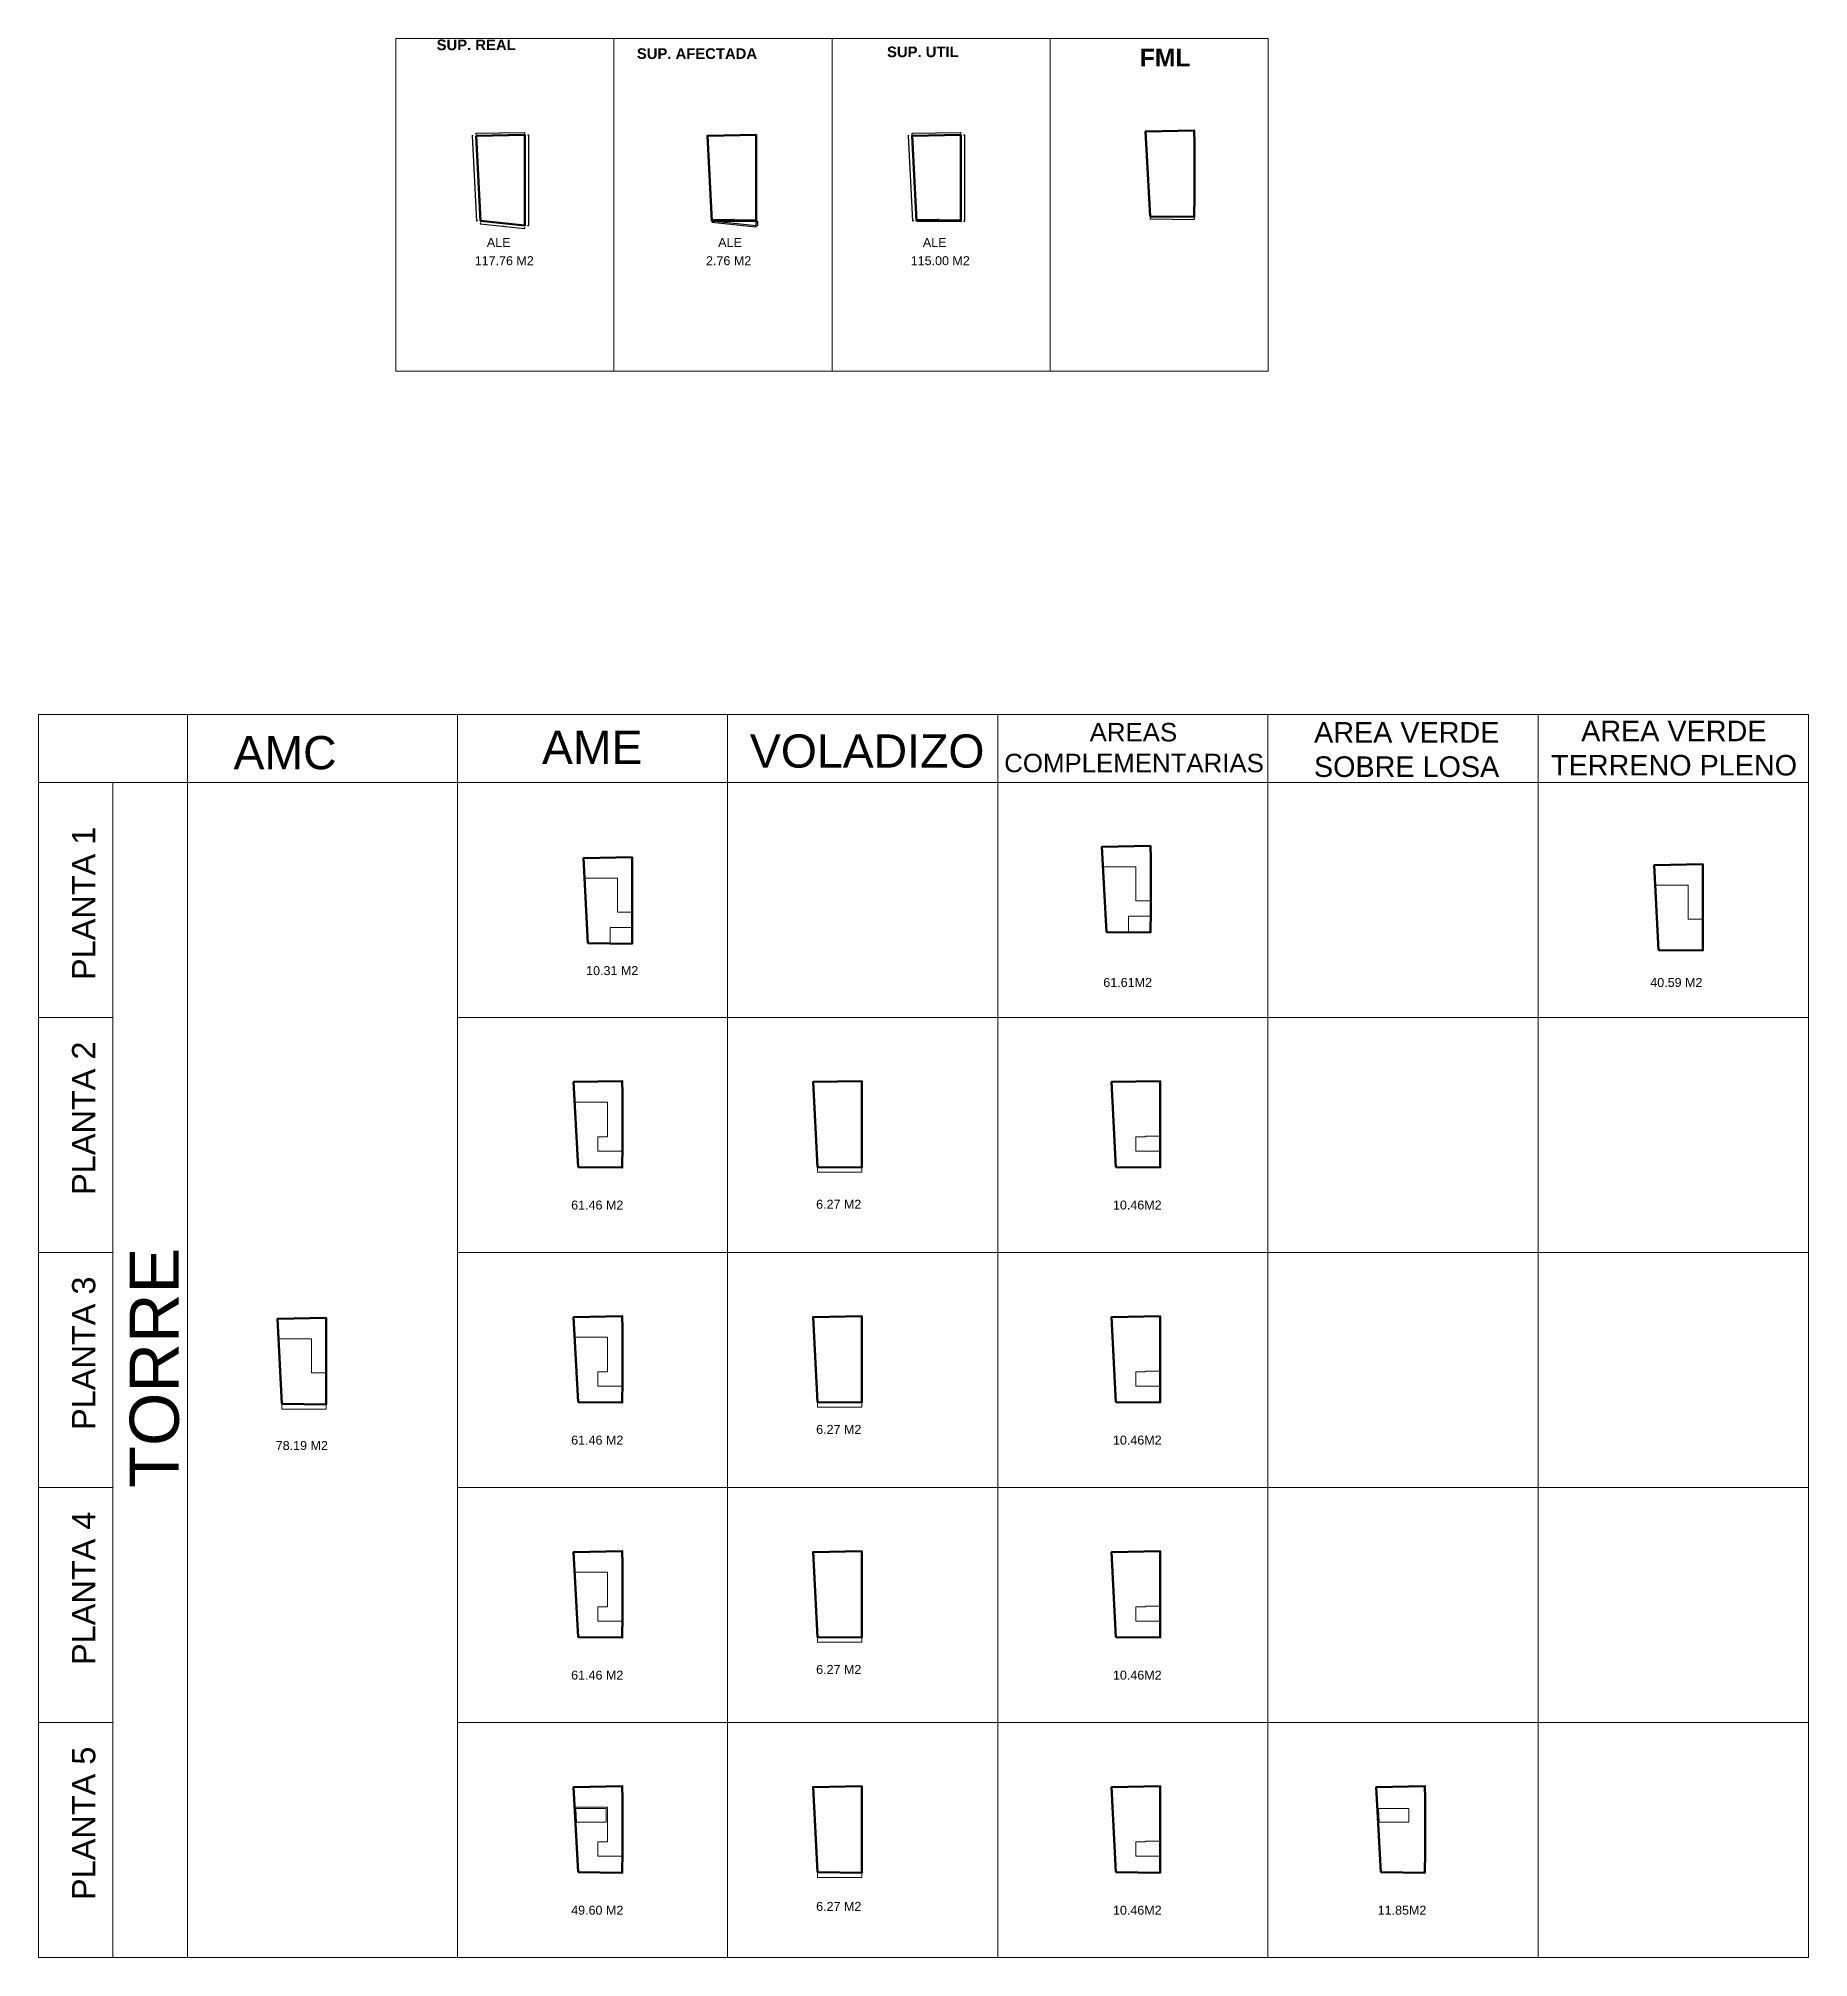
# Model space of a CAD drawing. Header units: millimetres. Extents: x 2128 to 7930, y 1150 to 3326.
# Drawn here: x 3390.1 to 3690.4, y 1612.7 to 1938.4 of the extents above; entities that cross this region are included whole.
import ezdxf

# ---------------------------------------------------------------- set-up
doc = ezdxf.new("R2010")
doc.units = ezdxf.units.MM
doc.header["$LTSCALE"] = 10
for name, color, linetype, lineweight in [('AMV', 90, 'Continuous', 0), ('cotas', 1, 'Continuous', 5), ('COTAS S', 30, 'Continuous', 0), ('lote', 5, 'Continuous', 50), ('TEXTO 0.20', 7, 'Continuous', 20)]:
    doc.layers.add(name, color=color, linetype=linetype, lineweight=lineweight)
doc.styles.add('ARIAL', font='arial.ttf', dxfattribs={"height": 0.2})
doc.styles.add('RomanS', font='swissck.ttf')
doc.styles.add('SWISNEGR', font='swisseb.ttf')
doc.dimstyles.new('DIM', dxfattribs={"dimtxt": 0.14, "dimasz": 0.095, "dimexe": 0.03, "dimexo": 0.1, "dimgap": 0.025, "dimtad": 1, "dimzin": 4, "dimdsep": 46, "dimtxsty": 'RomanS', "dimblk": 'ARCHTICK', "dimcen": 0.02, "dimclrd": 247, "dimclre": 157, "dimclrt": 3, "dimadec": 0, "dimazin": 0, "dimtfac": 1, "dimtix": 1, "dimtofl": 0, "dimtmove": 2, "dimatfit": 3, "dimfxl": 0.2, "dimfxlon": 1, "dimtolj": 1, "dimtzin": 0, "dimarcsym": 0})

msp = doc.modelspace()

# ---------------------------------------------------------------- texts
at = {"layer": 'AMV', "attachment_point": 1, "style": 'ARIAL'}
for s, insert, char_height, width in [('ALE ', (3466.189, 1904.548), 1.5198, 20.58372), ('ALE ', (3505.436, 1904.548), 1.5198, 20.58372), ('ALE ', (3540.16, 1904.548), 1.5198, 20.58372), ('117.76 M2', (3464.124, 1901.448), 1.5198, 20.58372), ('2.76 M2', (3503.372, 1901.448), 1.5198, 20.58372), ('115.00 M2', (3538.096, 1901.448), 1.5198, 20.58372), ('AME ', (3475.538, 1820.92), 5.6336, 56.96323), ('\\pi8.54244;AREAS \\P\\pi-5.95161;COMPLEMENTARIAS  ', (3559.917, 1822.243), 3.13581, 31.70727), ('\\pi2.06164;AREA VERDE \\P\\pi2.03544;SOBRE LOSA', (3604.476, 1822.395), 3.49161, 35.30484), ('\\pi5.45478;AREA VERDE \\P\\pi0.34241;TERRENO PLENO', (3646.399, 1822.642), 3.49161, 42.09112), ('AMC ', (3423.208, 1820.023), 5.6336, 56.96323), ('VOLADIZO ', (3510.818, 1820.301), 5.6336, 56.96323), ('10.31 M2 ', (3483.028, 1780.983), 1.5198, 21.33328), ('61.61M2 ', (3570.777, 1778.972), 1.5198, 21.33328), ('40.59 M2 ', (3663.573, 1778.972), 1.5198, 21.33328), ('61.46 M2', (3480.493, 1741.2), 1.5198, 20.58372), ('6.27 M2', (3522.054, 1741.334), 1.5198, 20.58372), ('10.46M2', (3572.411, 1741.2), 1.5198, 20.58372), ('78.19 M2', (3430.37, 1700.393), 1.5198, 20.58372), ('61.46 M2', (3480.493, 1701.313), 1.5198, 20.58372), ('6.27 M2', (3522.054, 1703.126), 1.5198, 20.58372), ('10.46M2', (3572.411, 1701.313), 1.5198, 20.58372), ('61.46 M2', (3480.493, 1661.427), 1.5198, 20.58372), ('6.27 M2', (3522.054, 1662.392), 1.5198, 20.58372), ('10.46M2', (3572.411, 1661.427), 1.5198, 20.58372), ('6.27 M2', (3522.054, 1622.187), 1.5198, 20.58372), ('49.60 M2', (3480.493, 1621.54), 1.5198, 20.58372), ('10.46M2', (3572.411, 1621.54), 1.5198, 20.58372), ('11.85M2', (3617.327, 1621.54), 1.5198, 20.58372)]:
    msp.add_mtext(s, dxfattribs=dict(at, insert=insert, char_height=char_height, width=width))
at = {"layer": 'AMV', "attachment_point": 1, "rotation": 90, "style": 'ARIAL'}
for s, insert, char_height, width in [('PLANTA 1  ', (3395.811, 1778.626), 3.9435, 39.87426), ('PLANTA 2  ', (3395.811, 1742.166), 3.9435, 39.87426), ('TORRE', (3405.593, 1692.446), 8.3336, 84.26414), ('PLANTA 3  ', (3395.811, 1702.28), 3.9435, 39.87426), ('PLANTA 4  ', (3395.811, 1662.393), 3.9435, 39.87426), ('PLANTA 5  ', (3395.811, 1622.506), 3.9435, 39.87426)]:
    msp.add_mtext(s, dxfattribs=dict(at, insert=insert, char_height=char_height, width=width))
at = {"layer": 'TEXTO 0.20', "attachment_point": 1, "style": 'SWISNEGR'}
for s, insert, char_height, width in [('{\\fSwis721 BlkEx BT|b1|i0|c0|p34;\\H0.6x;SUP. REAL\\H1.6667x; }', (3457.663, 1938.215), 3, 34.89857), ('{\\fSwis721 BlkEx BT|b1|i0|c0|p34;SUP. AFECTADA }', (3491.641, 1936.73), 1.8, 36.20559), ('{\\fSwis721 BlkEx BT|b1|i0|c0|p34;SUP. UTIL }', (3534.083, 1937.025), 1.8, 36.20559), ('{\\fSwis721 BlkEx BT|b1|i0|c0|p34;FML}', (3576.952, 1936.647), 3, 18.2787)]:
    msp.add_mtext(s, dxfattribs=dict(at, insert=insert, char_height=char_height, width=width))

# ---------------------------------------------------------------- blocks, each defined once
blk = doc.blocks.new('_ArchTick')
at = {"layer": 'cotas', "color": 0, "const_width": 0.15}
blk.add_lwpolyline([(-0.5, -0.5), (0.5, 0.5)], dxfattribs=at)
blk = doc.blocks.new('*D23')
at = {"color": 247, "lineweight": -2, "transparency": 16777216}
blk.add_line((3464.36, 1922.3), (3472.61, 1922.46), dxfattribs=at)
at = {"color": 157, "lineweight": -2, "transparency": 16777216}
for p, q in [((3464.37, 1922.1), (3464.36, 1922.33)), ((3472.62, 1922.26), (3472.61, 1922.49))]:
    blk.add_line(p, q, dxfattribs=at)
at = {"layer": 'Defpoints', "color": 0, "transparency": 16777216}
for p in [(3464.37, 1921.89), (3472.61, 1922.46), (3472.62, 1922.06)]:
    blk.add_point(p, dxfattribs=at)
at = {"color": 247, "lineweight": -2, "transparency": 16777216, "xscale": 0.095, "yscale": 0.095, "zscale": 0.095}
for p, rotation in [((3464.36, 1922.3), 181.1530956669546), ((3472.61, 1922.46), 1.153095666954636)]:
    blk.add_blockref('_ArchTick', p, dxfattribs=dict(at, rotation=rotation))
at = {"color": 3, "transparency": 16777216, "insert": (3468.49, 1922.48), "char_height": 0.14, "attachment_point": 5, "rotation": 1.1531, "style": 'RomanS'}
blk.add_mtext('\\A1;8.25', dxfattribs=at)
blk = doc.blocks.new('*D24')
at = {"color": 157, "lineweight": -2, "transparency": 16777216}
for p, q in [((3463.89, 1921.87), (3463.66, 1921.85)), ((3464.64, 1907.43), (3464.41, 1907.41))]:
    blk.add_line(p, q, dxfattribs=at)
at = {"color": 247, "lineweight": -2, "transparency": 16777216}
blk.add_line((3463.69, 1921.86), (3464.44, 1907.42), dxfattribs=at)
at = {"layer": 'Defpoints', "color": 0, "transparency": 16777216}
for p in [(3464.37, 1921.89), (3464.44, 1907.42), (3465.12, 1907.45)]:
    blk.add_point(p, dxfattribs=at)
at = {"color": 247, "lineweight": -2, "transparency": 16777216, "xscale": 0.095, "yscale": 0.095, "zscale": 0.095}
for p, rotation in [((3463.69, 1921.86), 92.96790500265257), ((3464.44, 1907.42), 272.9679050026526)]:
    blk.add_blockref('_ArchTick', p, dxfattribs=dict(at, rotation=rotation))
at = {"color": 3, "transparency": 16777216, "insert": (3464.16, 1914.64), "char_height": 0.14, "attachment_point": 5, "rotation": 272.9679, "style": 'RomanS'}
blk.add_mtext('\\A1;14.46', dxfattribs=at)
blk = doc.blocks.new('*D25')
at = {"color": 157, "lineweight": -2, "transparency": 16777216}
for p, q in [((3473.07, 1922.06), (3473.3, 1922.06)), ((3473.06, 1906.64), (3473.29, 1906.64))]:
    blk.add_line(p, q, dxfattribs=at)
at = {"color": 247, "lineweight": -2, "transparency": 16777216}
blk.add_line((3473.27, 1922.06), (3473.26, 1906.64), dxfattribs=at)
at = {"layer": 'Defpoints', "color": 0, "transparency": 16777216}
for p in [(3472.62, 1922.06), (3472.62, 1906.64), (3473.26, 1906.64)]:
    blk.add_point(p, dxfattribs=at)
at = {"color": 247, "lineweight": -2, "transparency": 16777216, "xscale": 0.095, "yscale": 0.095, "zscale": 0.095}
for p, rotation in [((3473.27, 1922.06), 89.980231744073), ((3473.26, 1906.64), 269.980231744073)]:
    blk.add_blockref('_ArchTick', p, dxfattribs=dict(at, rotation=rotation))
at = {"color": 3, "transparency": 16777216, "insert": (3473.17, 1914.35), "char_height": 0.14, "attachment_point": 5, "rotation": 89.9802, "style": 'RomanS'}
blk.add_mtext('\\A1;15.42', dxfattribs=at)
blk = doc.blocks.new('*D26')
at = {"color": 157, "lineweight": -2, "transparency": 16777216}
for p, q in [((3578.7, 1907.97), (3578.7, 1907.74)), ((3586.2, 1907.89), (3586.2, 1907.66))]:
    blk.add_line(p, q, dxfattribs=at)
at = {"color": 247, "lineweight": -2, "transparency": 16777216}
blk.add_line((3578.7, 1907.77), (3586.2, 1907.69), dxfattribs=at)
at = {"layer": 'Defpoints', "color": 0, "transparency": 16777216}
for p in [(3578.7, 1908.18), (3586.2, 1908.1), (3586.2, 1907.69)]:
    blk.add_point(p, dxfattribs=at)
at = {"color": 247, "lineweight": -2, "transparency": 16777216, "xscale": 0.095, "yscale": 0.095, "zscale": 0.095}
for p, rotation in [((3578.7, 1907.77), 179.4393760138749), ((3586.2, 1907.69), 359.4393760138749)]:
    blk.add_blockref('_ArchTick', p, dxfattribs=dict(at, rotation=rotation))
at = {"color": 3, "transparency": 16777216, "insert": (3582.45, 1907.83), "char_height": 0.14, "attachment_point": 5, "rotation": 359.4394, "style": 'RomanS'}
blk.add_mtext('\\A1;7.50', dxfattribs=at)
blk = doc.blocks.new('*D29')
at = {"color": 247, "lineweight": -2, "transparency": 16777216}
blk.add_line((3538.34, 1922.3), (3546.58, 1922.46), dxfattribs=at)
at = {"color": 157, "lineweight": -2, "transparency": 16777216}
for p, q in [((3538.34, 1922.1), (3538.34, 1922.33)), ((3546.59, 1922.26), (3546.58, 1922.49))]:
    blk.add_line(p, q, dxfattribs=at)
at = {"layer": 'Defpoints', "color": 0, "transparency": 16777216}
for p in [(3538.34, 1921.89), (3546.58, 1922.46), (3546.59, 1922.06)]:
    blk.add_point(p, dxfattribs=at)
at = {"color": 247, "lineweight": -2, "transparency": 16777216, "xscale": 0.095, "yscale": 0.095, "zscale": 0.095}
for p, rotation in [((3538.34, 1922.3), 181.1530956669546), ((3546.58, 1922.46), 1.153095666954636)]:
    blk.add_blockref('_ArchTick', p, dxfattribs=dict(at, rotation=rotation))
at = {"color": 3, "transparency": 16777216, "insert": (3542.46, 1922.48), "char_height": 0.14, "attachment_point": 5, "rotation": 1.1531, "style": 'RomanS'}
blk.add_mtext('\\A1;8.25', dxfattribs=at)
blk = doc.blocks.new('*D30')
at = {"color": 157, "lineweight": -2, "transparency": 16777216}
for p, q in [((3537.86, 1921.87), (3537.63, 1921.85)), ((3538.61, 1907.43), (3538.38, 1907.41))]:
    blk.add_line(p, q, dxfattribs=at)
at = {"color": 247, "lineweight": -2, "transparency": 16777216}
blk.add_line((3537.66, 1921.86), (3538.41, 1907.42), dxfattribs=at)
at = {"layer": 'Defpoints', "color": 0, "transparency": 16777216}
for p in [(3538.34, 1921.89), (3538.41, 1907.42), (3539.09, 1907.45)]:
    blk.add_point(p, dxfattribs=at)
at = {"color": 247, "lineweight": -2, "transparency": 16777216, "xscale": 0.095, "yscale": 0.095, "zscale": 0.095}
for p, rotation in [((3537.66, 1921.86), 92.96790500265257), ((3538.41, 1907.42), 272.9679050026526)]:
    blk.add_blockref('_ArchTick', p, dxfattribs=dict(at, rotation=rotation))
at = {"color": 3, "transparency": 16777216, "insert": (3538.13, 1914.64), "char_height": 0.14, "attachment_point": 5, "rotation": 272.9679, "style": 'RomanS'}
blk.add_mtext('\\A1;14.46', dxfattribs=at)
blk = doc.blocks.new('*D28')
at = {"color": 157, "lineweight": -2, "transparency": 16777216}
for p, q in [((3547.03, 1922.06), (3547.26, 1922.06)), ((3547.03, 1907.38), (3547.26, 1907.38))]:
    blk.add_line(p, q, dxfattribs=at)
at = {"color": 247, "lineweight": -2, "transparency": 16777216}
blk.add_line((3547.23, 1922.06), (3547.23, 1907.38), dxfattribs=at)
at = {"layer": 'Defpoints', "color": 0, "transparency": 16777216}
for p in [(3546.59, 1922.06), (3546.59, 1907.38), (3547.23, 1907.38)]:
    blk.add_point(p, dxfattribs=at)
at = {"color": 247, "lineweight": -2, "transparency": 16777216, "xscale": 0.095, "yscale": 0.095, "zscale": 0.095}
for p, rotation in [((3547.23, 1922.06), 90), ((3547.23, 1907.38), 270)]:
    blk.add_blockref('_ArchTick', p, dxfattribs=dict(at, rotation=rotation))
at = {"color": 3, "transparency": 16777216, "insert": (3547.14, 1914.72), "char_height": 0.14, "attachment_point": 5, "rotation": 90, "style": 'RomanS'}
blk.add_mtext('\\A1;14.68', dxfattribs=at)
blk = doc.blocks.new('*D27')
at = {"color": 157, "lineweight": -2, "transparency": 16777216}
for p, q in [((3539.09, 1907.55), (3539.1, 1907.75)), ((3546.59, 1907.48), (3546.6, 1907.67))]:
    blk.add_line(p, q, dxfattribs=at)
at = {"color": 247, "lineweight": -2, "transparency": 16777216}
blk.add_line((3539.1, 1907.72), (3546.59, 1907.64), dxfattribs=at)
at = {"layer": 'Defpoints', "color": 0, "transparency": 16777216}
for p in [(3539.09, 1907.45), (3546.59, 1907.64), (3546.59, 1907.38)]:
    blk.add_point(p, dxfattribs=at)
at = {"color": 247, "lineweight": -2, "transparency": 16777216, "xscale": 0.095, "yscale": 0.095, "zscale": 0.095}
for p, rotation in [((3539.1, 1907.72), 179.4393760138749), ((3546.59, 1907.64), 359.4393760138749)]:
    blk.add_blockref('_ArchTick', p, dxfattribs=dict(at, rotation=rotation))
at = {"color": 3, "transparency": 16777216, "insert": (3542.85, 1907.78), "char_height": 0.14, "attachment_point": 5, "rotation": 359.4394, "style": 'RomanS'}
blk.add_mtext('\\A1;7.50', dxfattribs=at)
blk = doc.blocks.new('*D31')
at = {"color": 157, "lineweight": -2, "transparency": 16777216}
for p, q in [((3504.37, 1907.55), (3504.37, 1907.75)), ((3511.87, 1907.48), (3511.87, 1907.67))]:
    blk.add_line(p, q, dxfattribs=at)
at = {"color": 247, "lineweight": -2, "transparency": 16777216}
blk.add_line((3504.37, 1907.72), (3511.87, 1907.64), dxfattribs=at)
at = {"layer": 'Defpoints', "color": 0, "transparency": 16777216}
for p in [(3504.37, 1907.45), (3511.87, 1907.64), (3511.87, 1907.38)]:
    blk.add_point(p, dxfattribs=at)
at = {"color": 247, "lineweight": -2, "transparency": 16777216, "xscale": 0.095, "yscale": 0.095, "zscale": 0.095}
for p, rotation in [((3504.37, 1907.72), 179.4393760138749), ((3511.87, 1907.64), 359.4393760138749)]:
    blk.add_blockref('_ArchTick', p, dxfattribs=dict(at, rotation=rotation))
at = {"color": 3, "transparency": 16777216, "insert": (3508.12, 1907.78), "char_height": 0.14, "attachment_point": 5, "rotation": 359.4394, "style": 'RomanS'}
blk.add_mtext('\\A1;7.50', dxfattribs=at)
blk = doc.blocks.new('*D32')
at = {"color": 157, "lineweight": -2, "transparency": 16777216}
for p, q in [((3504.36, 1907.35), (3504.34, 1907.2)), ((3511.85, 1906.54), (3511.84, 1906.39))]:
    blk.add_line(p, q, dxfattribs=at)
at = {"color": 247, "lineweight": -2, "transparency": 16777216}
blk.add_line((3504.34, 1907.23), (3511.84, 1906.42), dxfattribs=at)
at = {"layer": 'Defpoints', "color": 0, "transparency": 16777216}
for p in [(3504.37, 1907.45), (3511.84, 1906.42), (3511.87, 1906.64)]:
    blk.add_point(p, dxfattribs=at)
at = {"color": 247, "lineweight": -2, "transparency": 16777216, "xscale": 0.095, "yscale": 0.095, "zscale": 0.095}
for p, rotation in [((3504.34, 1907.23), 173.833638473408), ((3511.84, 1906.42), 353.833638473408)]:
    blk.add_blockref('_ArchTick', p, dxfattribs=dict(at, rotation=rotation))
at = {"color": 3, "transparency": 16777216, "insert": (3508.1, 1906.92), "char_height": 0.14, "attachment_point": 5, "rotation": 353.8336, "style": 'RomanS'}
blk.add_mtext('\\A1;7.54', dxfattribs=at)
blk = doc.blocks.new('*D33')
at = {"color": 157, "lineweight": -2, "transparency": 16777216}
for p, q in [((3511.97, 1907.38), (3512.14, 1907.38)), ((3511.97, 1906.64), (3512.14, 1906.64))]:
    blk.add_line(p, q, dxfattribs=at)
at = {"color": 247, "lineweight": -2, "transparency": 16777216}
blk.add_line((3512.11, 1907.38), (3512.11, 1906.64), dxfattribs=at)
at = {"layer": 'Defpoints', "color": 0, "transparency": 16777216}
for p in [(3511.87, 1907.38), (3511.87, 1906.64), (3512.11, 1906.64)]:
    blk.add_point(p, dxfattribs=at)
at = {"color": 247, "lineweight": -2, "transparency": 16777216, "xscale": 0.095, "yscale": 0.095, "zscale": 0.095}
for p, rotation in [((3512.11, 1907.38), 89.79558804207858), ((3512.11, 1906.64), 269.7955880420785)]:
    blk.add_blockref('_ArchTick', p, dxfattribs=dict(at, rotation=rotation))
at = {"color": 3, "transparency": 16777216, "insert": (3512.02, 1907.01), "char_height": 0.14, "attachment_point": 5, "rotation": 89.7956, "style": 'RomanS'}
blk.add_mtext('\\A1;.74', dxfattribs=at)
blk = doc.blocks.new('*D34')
at = {"color": 157, "lineweight": -2, "transparency": 16777216}
for p, q in [((3465.09, 1907.15), (3465.06, 1906.92)), ((3472.58, 1906.34), (3472.56, 1906.11))]:
    blk.add_line(p, q, dxfattribs=at)
at = {"color": 247, "lineweight": -2, "transparency": 16777216}
blk.add_line((3465.07, 1906.95), (3472.56, 1906.14), dxfattribs=at)
at = {"layer": 'Defpoints', "color": 0, "transparency": 16777216}
for p in [(3465.12, 1907.45), (3472.56, 1906.14), (3472.62, 1906.64)]:
    blk.add_point(p, dxfattribs=at)
at = {"color": 247, "lineweight": -2, "transparency": 16777216, "xscale": 0.095, "yscale": 0.095, "zscale": 0.095}
for p, rotation in [((3465.07, 1906.95), 173.8336384734087), ((3472.56, 1906.14), 353.8336384734088)]:
    blk.add_blockref('_ArchTick', p, dxfattribs=dict(at, rotation=rotation))
at = {"color": 3, "transparency": 16777216, "insert": (3468.83, 1906.65), "char_height": 0.14, "attachment_point": 5, "rotation": 353.8336, "style": 'RomanS'}
blk.add_mtext('\\A1;7.54', dxfattribs=at)

# ---------------------------------------------------------------- dimensions: what is measured, and where the dimension line sits
for p1, p2, distance, picture, middle in [((3464.373, 1921.892), (3465.121, 1907.451), -0.684, '*D24', (3464.161, 1914.641)), ((3464.373, 1921.892), (3472.621, 1922.058), 0.404, '*D23', (3468.487, 1922.476)), ((3472.621, 1922.058), (3472.616, 1906.641), 0.646, '*D25', (3473.167, 1914.349)), ((3538.344, 1921.892), (3539.093, 1907.451), -0.684, '*D30', (3538.132, 1914.641)), ((3538.344, 1921.892), (3546.592, 1922.058), 0.404, '*D29', (3542.458, 1922.476)), ((3546.592, 1922.058), (3546.592, 1907.378), 0.641, '*D28', (3547.137, 1914.718)), ((3465.121, 1907.451), (3472.616, 1906.641), -0.5, '*D34', (3468.825, 1906.645)), ((3504.368, 1907.451), (3511.865, 1906.641), -0.226, '*D32', (3508.103, 1906.918)), ((3504.368, 1907.451), (3511.868, 1907.378), 0.267, '*D31', (3508.122, 1907.779)), ((3511.868, 1907.378), (3511.865, 1906.641), 0.247, '*D33', (3512.018, 1907.009)), ((3539.093, 1907.451), (3546.592, 1907.378), 0.267, '*D27', (3542.846, 1907.779)), ((3578.704, 1908.176), (3586.204, 1908.102), -0.408, '*D26', (3582.451, 1907.828))]:
    dim = msp.add_aligned_dim(p1=p1, p2=p2, distance=distance, dimstyle='DIM')
    dim.commit()
    dim.dimension.update_dxf_attribs({"geometry": picture, "text_midpoint": middle})

# ---------------------------------------------------------------- linework, layer by layer
msp.add_lwpolyline([(3511.868, 1907.378), (3504.368, 1907.451), (3511.865, 1906.641)], close=True)
at = {"layer": 'AMV'}
for points in [[(3490.741, 1790.12), (3488.334, 1790.12), (3488.334, 1795.892), (3482.882, 1795.893), (3482.712, 1799.172), (3490.716, 1799.333), (3490.746, 1797.372), (3490.741, 1790.12)], [(3672.393, 1788.961), (3669.986, 1788.961), (3669.986, 1794.734), (3664.533, 1794.734), (3664.363, 1798.014), (3672.367, 1798.175), (3672.397, 1796.214), (3672.393, 1788.961)]]:
    msp.add_lwpolyline(points, dxfattribs=at)
at = {"layer": 'cotas'}
for p, q in [((3390.102, 1823.673), (3690.438, 1823.673)), ((3390.102, 1612.733), (3390.102, 1823.673)), ((3415.376, 1823.673), (3415.376, 1823.673)), ((3415.376, 1823.673), (3415.376, 1692.506)), ((3415.376, 1612.733), (3415.376, 1823.673)), ((3461.206, 1823.673), (3461.206, 1823.673)), ((3461.206, 1823.673), (3461.206, 1692.506)), ((3461.206, 1612.733), (3461.206, 1823.673)), ((3507.036, 1823.673), (3507.036, 1823.673)), ((3507.036, 1823.673), (3507.036, 1612.733)), ((3507.036, 1612.733), (3507.036, 1823.673)), ((3552.865, 1823.673), (3552.865, 1823.673)), ((3552.865, 1823.673), (3552.865, 1612.733)), ((3552.865, 1612.733), (3552.865, 1823.673)), ((3598.695, 1823.673), (3598.695, 1823.673)), ((3598.695, 1823.673), (3598.695, 1692.506)), ((3598.695, 1612.733), (3598.695, 1823.673)), ((3644.566, 1823.673), (3644.566, 1612.733)), ((3690.438, 1823.673), (3690.438, 1612.733)), ((3390.102, 1812.166), (3690.438, 1812.166)), ((3402.739, 1612.733), (3402.739, 1812.166)), ((3390.102, 1772.279), (3402.739, 1772.279)), ((3461.206, 1772.279), (3690.438, 1772.279)), ((3390.102, 1732.393), (3402.739, 1732.393)), ((3461.206, 1732.393), (3690.438, 1732.393)), ((3390.102, 1692.506), (3402.739, 1692.506)), ((3461.206, 1692.506), (3690.438, 1692.506)), ((3390.102, 1652.619), (3402.739, 1652.619)), ((3461.206, 1652.619), (3690.438, 1652.619)), ((3390.102, 1612.733), (3690.438, 1612.733))]:
    msp.add_line(p, q, dxfattribs=at)
for points in [[(3450.749, 1938.412), (3487.749, 1938.412), (3487.749, 1881.958), (3450.749, 1881.958)], [(3487.749, 1938.412), (3524.749, 1938.412), (3524.749, 1881.958), (3487.749, 1881.958)], [(3524.749, 1938.412), (3561.749, 1938.412), (3561.749, 1881.958), (3524.749, 1881.958)], [(3561.749, 1938.412), (3598.749, 1938.412), (3598.749, 1881.958), (3561.749, 1881.958)]]:
    msp.add_lwpolyline(points, close=True, dxfattribs=at)
at = {"layer": 'COTAS S'}
for points in [[(3576.29, 1797.808), (3570.718, 1797.808), (3571.29, 1786.764), (3575.058, 1786.727), (3575.059, 1789.465), (3578.609, 1789.465), (3578.81, 1789.465), (3578.816, 1790.306), (3578.817, 1792.035), (3576.29, 1792.035)], [(3490.854, 1787.55), (3490.653, 1787.55), (3487.103, 1787.55), (3487.102, 1784.812), (3490.834, 1784.775)], [(3486.655, 1757.924), (3481.083, 1757.924), (3481.656, 1746.88), (3489.155, 1746.807), (3489.175, 1749.581), (3485.034, 1749.581), (3485.034, 1752.031), (3486.655, 1752.031), (3486.655, 1752.151)], [(3529.788, 1746.807), (3522.288, 1746.88), (3522.288, 1746.007), (3529.782, 1746.007)], [(3486.655, 1718.037), (3481.083, 1718.037), (3481.656, 1706.994), (3489.155, 1706.92), (3489.175, 1709.695), (3485.034, 1709.695), (3485.034, 1712.145), (3486.655, 1712.145), (3486.655, 1712.265)], [(3529.788, 1706.92), (3522.288, 1706.994), (3522.288, 1706.12), (3529.782, 1706.12)], [(3486.655, 1678.151), (3481.083, 1678.151), (3481.656, 1667.107), (3489.155, 1667.034), (3489.175, 1669.808), (3485.034, 1669.808), (3485.034, 1672.258), (3486.655, 1672.258), (3486.655, 1672.378)], [(3529.788, 1667.034), (3522.288, 1667.107), (3522.288, 1666.234), (3529.782, 1666.234)], [(3486.655, 1638.264), (3481.083, 1638.264), (3481.656, 1627.22), (3489.155, 1627.147), (3489.175, 1629.921), (3485.034, 1629.921), (3485.034, 1632.371), (3486.655, 1632.371), (3486.655, 1632.491)], [(3486.455, 1638.064), (3481.294, 1638.064), (3481.414, 1635.74), (3486.455, 1635.74)], [(3622.635, 1638.064), (3617.473, 1638.064), (3617.594, 1635.74), (3622.635, 1635.74)], [(3529.788, 1627.147), (3522.288, 1627.22), (3522.288, 1626.347), (3529.782, 1626.347)]]:
    msp.add_lwpolyline(points, close=True, dxfattribs=at)
for points in [[(3487.102, 1784.812), (3487.103, 1787.55), (3490.653, 1787.55), (3490.854, 1787.55)], [(3490.854, 1787.55), (3490.834, 1784.775), (3487.102, 1784.812)], [(3580.446, 1752.151), (3580.445, 1750.422), (3580.438, 1749.581), (3576.297, 1749.581), (3576.297, 1752.031), (3577.919, 1752.031), (3577.919, 1752.151), (3580.446, 1752.151)], [(3438.937, 1711.951), (3438.936, 1710.222), (3438.91, 1706.606), (3438.904, 1705.806), (3431.411, 1705.806), (3431.411, 1706.68), (3430.838, 1717.723), (3436.41, 1717.723), (3436.41, 1711.951), (3438.937, 1711.951)], [(3580.446, 1712.265), (3580.445, 1710.536), (3580.438, 1709.695), (3576.297, 1709.695), (3576.297, 1712.145), (3577.919, 1712.145), (3577.919, 1712.265), (3580.446, 1712.265)], [(3580.446, 1672.378), (3580.445, 1670.649), (3580.438, 1669.808), (3576.297, 1669.808), (3576.297, 1672.258), (3577.919, 1672.258), (3577.919, 1672.378), (3580.446, 1672.378)], [(3580.446, 1632.491), (3580.445, 1630.763), (3580.438, 1629.921), (3576.297, 1629.921), (3576.297, 1632.371), (3577.919, 1632.371), (3577.919, 1632.491), (3580.446, 1632.491)]]:
    msp.add_lwpolyline(points, dxfattribs=at)
at = {"layer": 'lote'}
msp.add_lwpolyline([(3464.373, 1921.892), (3472.621, 1922.058), (3472.653, 1919.975), (3472.647, 1910.993), (3472.621, 1907.378), (3472.618, 1906.641), (3465.121, 1907.451)], close=True, dxfattribs=at)
for points in [[(3504.368, 1907.451), (3511.868, 1907.378), (3511.894, 1910.993), (3511.9, 1919.975), (3511.868, 1922.058), (3503.62, 1921.892), (3503.62, 1921.892), (3503.62, 1921.892), (3504.368, 1907.451)], [(3539.093, 1907.451), (3546.592, 1907.378), (3546.618, 1910.993), (3546.624, 1919.975), (3546.592, 1922.058), (3538.344, 1921.892), (3538.344, 1921.892), (3538.344, 1921.892), (3539.093, 1907.451)], [(3578.704, 1908.176), (3586.204, 1908.102), (3586.23, 1911.718), (3586.236, 1920.7), (3586.204, 1922.782), (3577.956, 1922.616), (3577.956, 1922.616), (3577.956, 1922.616), (3578.704, 1908.176)], [(3571.29, 1786.764), (3578.79, 1786.691), (3578.816, 1790.306), (3578.822, 1799.288), (3578.79, 1801.371), (3570.542, 1801.205), (3570.542, 1801.205), (3570.542, 1801.205), (3571.29, 1786.764)], [(3483.335, 1784.849), (3490.834, 1784.775), (3490.86, 1788.391), (3490.866, 1797.373), (3490.834, 1799.455), (3482.586, 1799.289), (3482.586, 1799.289), (3482.586, 1799.289), (3483.335, 1784.849)], [(3664.986, 1783.69), (3672.485, 1783.617), (3672.512, 1787.232), (3672.517, 1796.214), (3672.485, 1798.297), (3664.237, 1798.131), (3664.237, 1798.131), (3664.237, 1798.131), (3664.986, 1783.69)], [(3481.656, 1746.88), (3489.155, 1746.807), (3489.181, 1750.422), (3489.187, 1759.404), (3489.155, 1761.487), (3480.907, 1761.321), (3480.907, 1761.321), (3480.907, 1761.321), (3481.656, 1746.88)], [(3522.288, 1746.88), (3529.788, 1746.807), (3529.814, 1750.422), (3529.82, 1759.404), (3529.788, 1761.487), (3521.54, 1761.321), (3521.54, 1761.321), (3521.54, 1761.321), (3522.288, 1746.88)], [(3572.919, 1746.88), (3580.418, 1746.807), (3580.445, 1750.422), (3580.45, 1759.404), (3580.418, 1761.487), (3572.17, 1761.321), (3572.17, 1761.321), (3572.17, 1761.321), (3572.919, 1746.88)], [(3431.411, 1706.68), (3438.91, 1706.606), (3438.936, 1710.222), (3438.942, 1719.204), (3438.91, 1721.286), (3430.662, 1721.12), (3430.662, 1721.12), (3430.662, 1721.12), (3431.411, 1706.68)], [(3481.656, 1706.994), (3489.155, 1706.92), (3489.181, 1710.536), (3489.187, 1719.518), (3489.155, 1721.6), (3480.907, 1721.434), (3480.907, 1721.434), (3480.907, 1721.434), (3481.656, 1706.994)], [(3522.288, 1706.994), (3529.788, 1706.92), (3529.814, 1710.536), (3529.82, 1719.518), (3529.788, 1721.6), (3521.54, 1721.434), (3521.54, 1721.434), (3521.54, 1721.434), (3522.288, 1706.994)], [(3572.919, 1706.994), (3580.418, 1706.92), (3580.445, 1710.536), (3580.45, 1719.518), (3580.418, 1721.6), (3572.17, 1721.434), (3572.17, 1721.434), (3572.17, 1721.434), (3572.919, 1706.994)], [(3481.656, 1667.107), (3489.155, 1667.034), (3489.181, 1670.649), (3489.187, 1679.631), (3489.155, 1681.714), (3480.907, 1681.548), (3480.907, 1681.548), (3480.907, 1681.548), (3481.656, 1667.107)], [(3522.288, 1667.107), (3529.788, 1667.034), (3529.814, 1670.649), (3529.82, 1679.631), (3529.788, 1681.714), (3521.54, 1681.548), (3521.54, 1681.548), (3521.54, 1681.548), (3522.288, 1667.107)], [(3572.919, 1667.107), (3580.418, 1667.034), (3580.445, 1670.649), (3580.45, 1679.631), (3580.418, 1681.714), (3572.17, 1681.548), (3572.17, 1681.548), (3572.17, 1681.548), (3572.919, 1667.107)], [(3481.656, 1627.22), (3489.155, 1627.147), (3489.181, 1630.763), (3489.187, 1639.744), (3489.155, 1641.827), (3480.907, 1641.661), (3480.907, 1641.661), (3480.907, 1641.661), (3481.656, 1627.22)], [(3522.288, 1627.22), (3529.788, 1627.147), (3529.814, 1630.763), (3529.82, 1639.744), (3529.788, 1641.827), (3521.54, 1641.661), (3521.54, 1641.661), (3521.54, 1641.661), (3522.288, 1627.22)], [(3572.919, 1627.22), (3580.418, 1627.147), (3580.445, 1630.763), (3580.45, 1639.744), (3580.418, 1641.827), (3572.17, 1641.661), (3572.17, 1641.661), (3572.17, 1641.661), (3572.919, 1627.22)], [(3617.835, 1627.22), (3625.335, 1627.147), (3625.361, 1630.763), (3625.366, 1639.744), (3625.335, 1641.827), (3617.086, 1641.661), (3617.086, 1641.661), (3617.086, 1641.661), (3617.835, 1627.22)]]:
    msp.add_lwpolyline(points, dxfattribs=at)

msp.set_redraw_order([(e.dxf.handle, doc.entitydb.next_handle()) for e in msp.query("TEXT MTEXT ATTDEF DIMENSION ARC_DIMENSION")])  # texts and dimensions are drawn at this point

doc.saveas('drawing.dxf')
